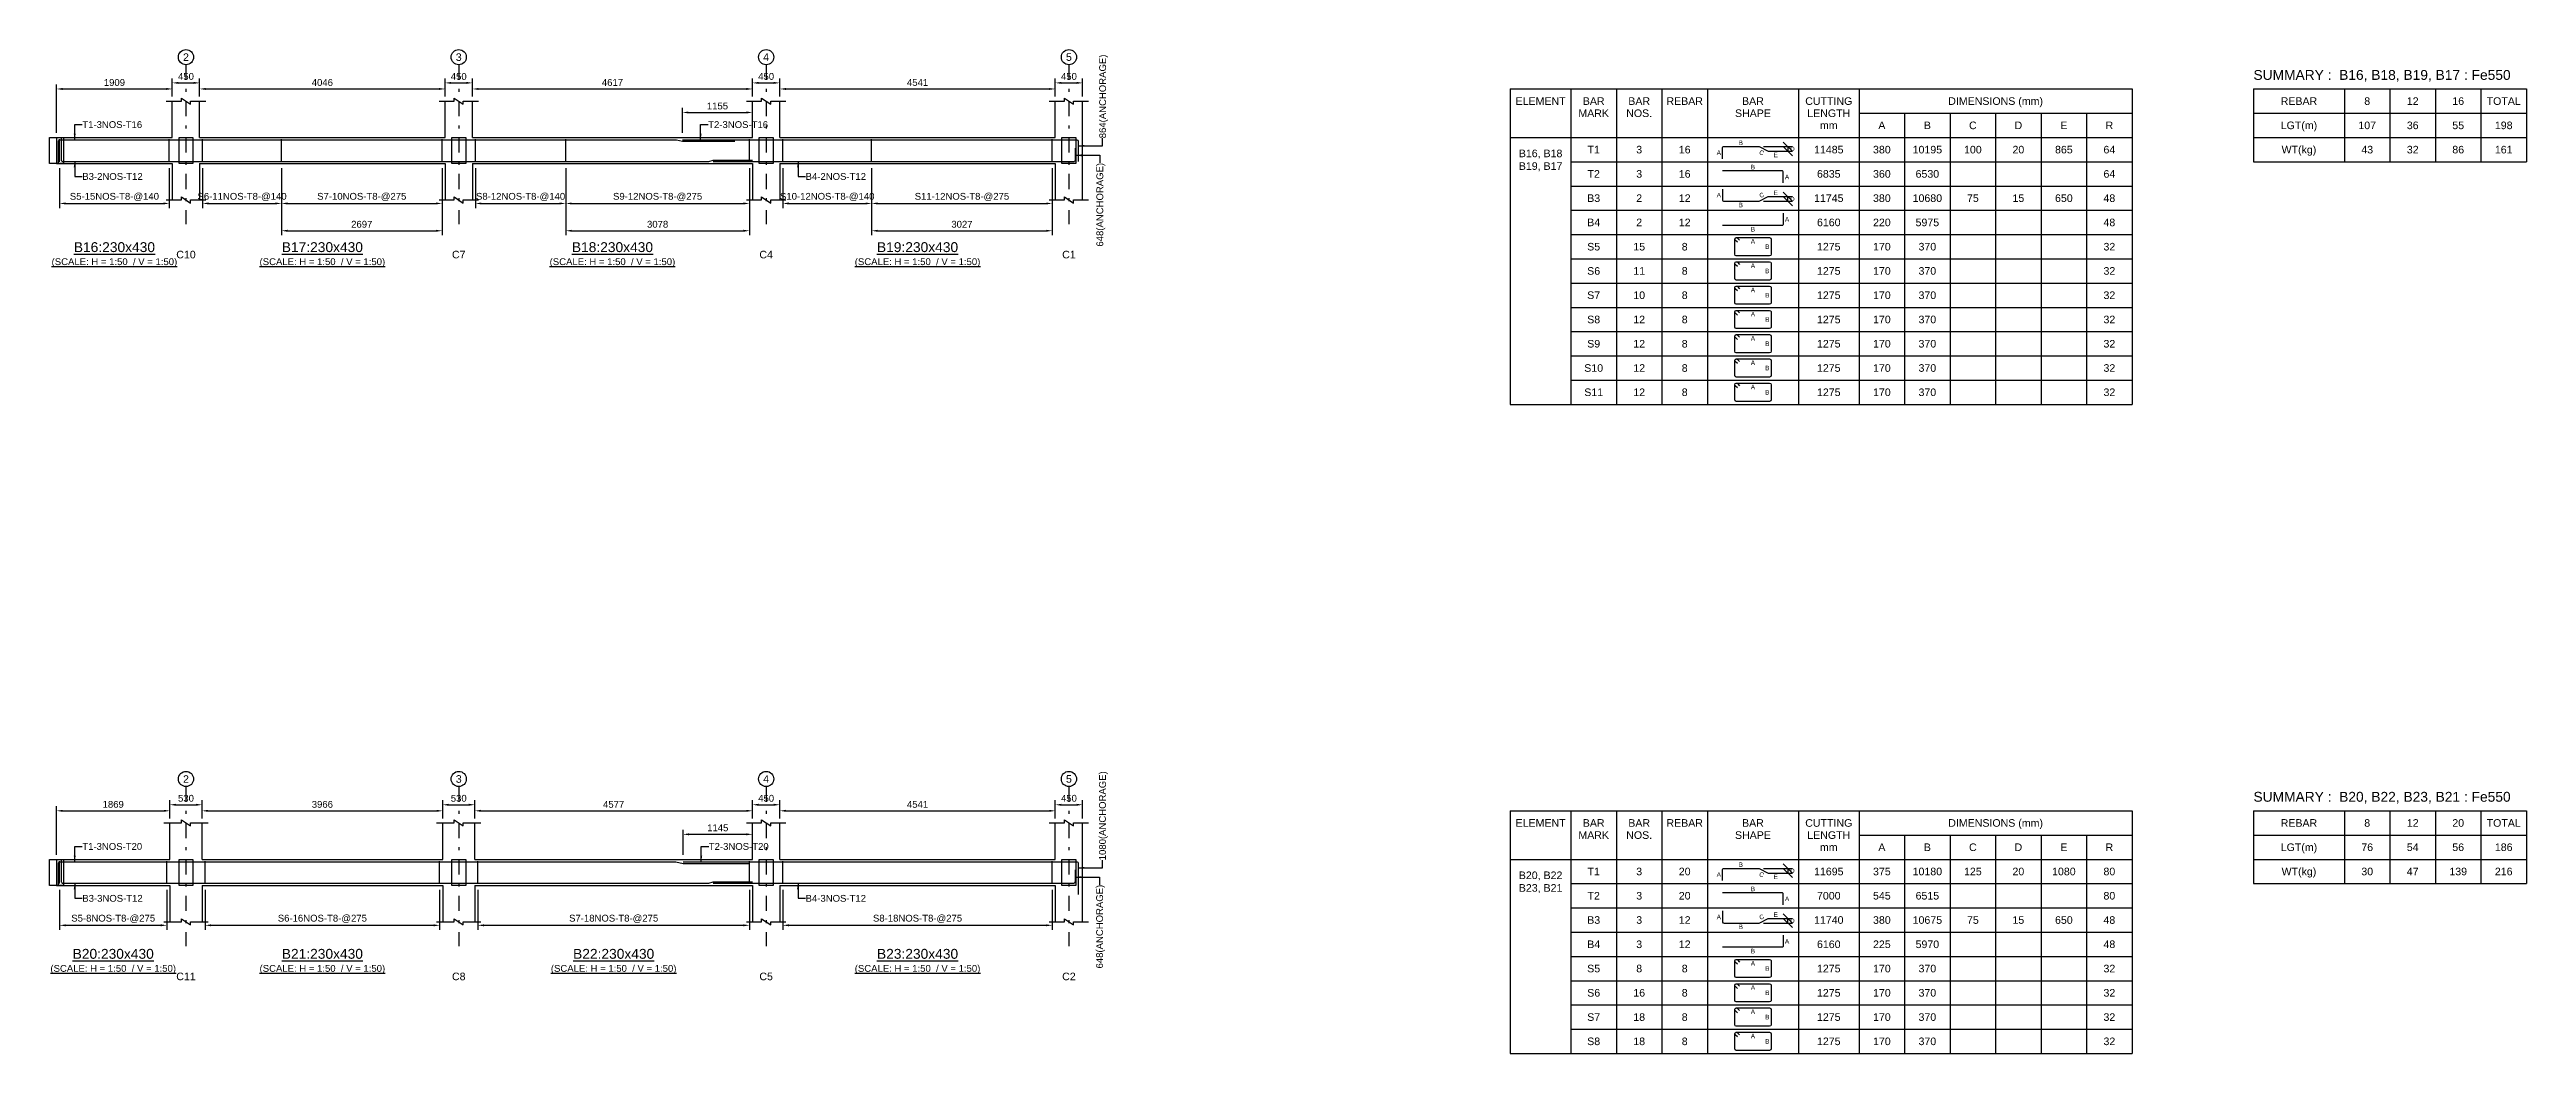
# Model space of a CAD drawing. Header units: inches. Extents: x -828 to 82836, y -182800 to 1700.
# Drawn here: x -230 to 81425, y -131200 to -98100 of the extents above; entities that cross this region are included whole.
import ezdxf
from ezdxf.enums import TextEntityAlignment as Align

# ---------------------------------------------------------------- set-up
doc = ezdxf.new("R2010")
doc.units = ezdxf.units.IN
doc.header["$LTSCALE"] = 1000
doc.header["$MEASUREMENT"] = 0
doc.linetypes.add('SCCenter', pattern=[1.2, 0.5, -0.3, 0.1, -0.3])
doc.linetypes.add('SCHidden', pattern=[0.2, 0.1, -0.1])
for name, color, linetype in [('Concrete Line', 2, 'Continuous'), ('Cut Line', 31, 'Continuous'), ('Dimension', 31, 'Continuous'), ('Grid', 8, 'Continuous'), ('Labels', 4, 'Continuous'), ('Labels_Support', 4, 'Continuous'), ('Link', 225, 'Continuous'), ('Reinforcement', 4, 'Continuous'), ('Schedule Header', 4, 'Continuous'), ('Schedule Line', 60, 'Continuous'), ('Text', 31, 'Continuous')]:
    doc.layers.add(name, color=color, linetype=linetype)
doc.styles.add('SC-SansSerif', font='SansSerif')
doc.styles.get("Standard").update_dxf_attribs({"font": 'txt.shx'})
doc.dimstyles.new('SCBBSDim', dxfattribs={"dimtxt": 225, "dimasz": 0.18, "dimexe": 150, "dimexo": 150, "dimgap": 100, "dimtad": 1, "dimtoh": 1, "dimdec": 0, "dimzin": 0, "dimdsep": 46, "dimtxsty": 'SC-SansSerif', "dimtsz": 150, "dimcen": 0.09, "dimclrd": 8, "dimclre": 8, "dimclrt": 31, "dimadec": 0, "dimazin": 0, "dimtfac": 1, "dimtdec": 0, "dimtix": 1, "dimtofl": 0, "dimtmove": 0, "dimatfit": 3, "dimfxl": 1, "dimtolj": 1, "dimtzin": 0, "dimarcsym": 0})
doc.dimstyles.new('SCBBSDimStyl', dxfattribs={"dimtxt": 225, "dimasz": 200, "dimexe": 150, "dimexo": 150, "dimgap": 100, "dimtad": 1, "dimtoh": 1, "dimdec": 0, "dimzin": 0, "dimdsep": 46, "dimtxsty": 'SC-SansSerif', "dimcen": 0.09, "dimclrd": 8, "dimclre": 8, "dimclrt": 31, "dimadec": 0, "dimazin": 0, "dimtfac": 1, "dimtdec": 0, "dimtix": 1, "dimtofl": 0, "dimtmove": 0, "dimatfit": 3, "dimfxl": 1, "dimtolj": 1, "dimtzin": 0, "dimarcsym": 0})
doc.dimstyles.get("Standard").update_dxf_attribs({"dimtxt": 0.18, "dimasz": 200, "dimexe": 0.18, "dimexo": 0.0625, "dimgap": 0.09, "dimtad": 0, "dimtih": 1, "dimtoh": 1, "dimdec": 4, "dimzin": 0, "dimdsep": 46, "dimtxsty": 'Standard', "dimcen": 0.09, "dimadec": 0, "dimazin": 0, "dimtfac": 1, "dimtdec": 4, "dimtofl": 0, "dimtmove": 0, "dimatfit": 3, "dimfxl": 1, "dimtolj": 1, "dimtzin": 0, "dimarcsym": 0})

msp = doc.modelspace()

# ---------------------------------------------------------------- texts
at = {"layer": 'Dimension', "style": 'SC-SansSerif'}
for s, p in [('B', (55525, -101175)), ('A', (54800, -101500)), ('B', (55925, -101975)), ('E', (56675, -101575)), ('D', (57225, -101375)), ('A', (54800, -102900)), ('E', (56675, -102825)), ('A', (57050, -102300)), ('B', (55525, -103225)), ('A', (57050, -103700)), ('D', (57225, -103025)), ('A', (55925, -104425)), ('B', (55925, -104025)), ('A', (55925, -105225)), ('B', (56400, -104600)), ('B', (56400, -105400)), ('A', (55925, -106025)), ('B', (56400, -106200)), ('A', (55925, -106825)), ('B', (56400, -107000)), ('A', (55925, -107625)), ('B', (56400, -107800)), ('A', (55925, -108425)), ('B', (56400, -108600)), ('A', (55925, -109225)), ('B', (56400, -109400)), ('B', (55525, -124975)), ('A', (54800, -125300)), ('B', (55925, -125775)), ('E', (56675, -125375)), ('D', (57225, -125175)), ('E', (56675, -126625)), ('A', (57050, -126100)), ('A', (54800, -126700)), ('B', (55525, -127025)), ('D', (57225, -126825)), ('A', (55925, -128225)), ('B', (55925, -127825)), ('A', (57050, -127500)), ('A', (55925, -129025)), ('B', (56400, -128400)), ('A', (55925, -129825)), ('B', (56400, -129200)), ('A', (55925, -130625)), ('B', (56400, -130000)), ('B', (56400, -130800))]:
    msp.add_text(s, height=150, dxfattribs=at).set_placement(p, align=Align.MIDDLE_CENTER)
for rotation, p in [(-26.565051, (56212.5, -101500)), (26.565051, (56212.5, -102900)), (-26.565051, (56212.5, -125300)), (26.565051, (56212.5, -126700))]:
    msp.add_text('C', height=150, rotation=rotation, dxfattribs=at).set_placement(p, align=Align.MIDDLE_CENTER)
at = {"layer": 'Grid', "style": 'SC-SansSerif'}
for s, p in [('2', (4268, -98350)), ('3', (13260, -98350)), ('4', (23394, -98350)), ('5', (33376, -98350)), ('2', (4268, -122150)), ('3', (13260, -122150)), ('4', (23394, -122150)), ('5', (33376, -122150))]:
    msp.add_text(s, height=250, dxfattribs=at).set_placement(p, align=Align.MIDDLE)
at = {"layer": 'Labels', "style": 'SC-SansSerif'}
for s, p in [('%%uB16:230x430', (1909, -104875)), ('%%uB17:230x430', (8764, -104875)), ('%%uB18:230x430', (18327, -104875)), ('%%uB19:230x430', (28385, -104875)), ('%%uB20:230x430', (1869, -128175)), ('%%uB21:230x430', (8764, -128175)), ('%%uB22:230x430', (18367, -128175)), ('%%uB23:230x430', (28385, -128175))]:
    msp.add_text(s, height=325, dxfattribs=at).set_placement(p, align=Align.BOTTOM_CENTER)
at = {"layer": 'Labels_Support', "style": 'SC-SansSerif'}
for s, p in [('C10', (4268, -105060)), ('C7', (13260, -105060)), ('C4', (23394, -105060)), ('C1', (33376, -105060)), ('C11', (4268, -128860)), ('C8', (13260, -128860)), ('C5', (23394, -128860)), ('C2', (33376, -128860))]:
    msp.add_text(s, height=250, dxfattribs=at).set_placement(p, align=Align.BOTTOM_CENTER)
at = {"layer": 'Schedule Header', "style": 'SC-SansSerif'}
for s, p in [('SUMMARY :  B16, B18, B19, B17 : Fe550', (72425, -99100)), ('SUMMARY :  B20, B22, B23, B21 : Fe550', (72425, -122900))]:
    msp.add_text(s, height=325, dxfattribs=at).set_placement(p)
for s, p in [('ELEMENT', (48925, -99800)), ('MARK', (50675, -100200)), ('BAR', (50675, -99800)), ('NOS.', (52175, -100200)), ('BAR', (52175, -99800)), ('REBAR', (53675, -99800)), ('SHAPE', (55925, -100200)), ('BAR', (55925, -99800)), ('CUTTING', (58425, -99800)), ('LENGTH', (58425, -100200)), ('DIMENSIONS (mm)', (63925, -99800)), ('REBAR', (73925, -99800)), ('8', (76175, -99800)), ('12', (77675, -99800)), ('16', (79175, -99800)), ('TOTAL', (80675, -99800)), ('mm', (58425, -100600)), ('A', (60175, -100600)), ('B', (61675, -100600)), ('C', (63175, -100600)), ('D', (64675, -100600)), ('E', (66175, -100600)), ('R', (67675, -100600)), ('LGT(m)', (73925, -100600)), ('WT(kg)', (73925, -101400)), ('ELEMENT', (48925, -123600)), ('MARK', (50675, -124000)), ('BAR', (50675, -123600)), ('NOS.', (52175, -124000)), ('BAR', (52175, -123600)), ('REBAR', (53675, -123600)), ('SHAPE', (55925, -124000)), ('BAR', (55925, -123600)), ('CUTTING', (58425, -123600)), ('LENGTH', (58425, -124000)), ('DIMENSIONS (mm)', (63925, -123600)), ('REBAR', (73925, -123600)), ('8', (76175, -123600)), ('12', (77675, -123600)), ('20', (79175, -123600)), ('TOTAL', (80675, -123600)), ('mm', (58425, -124400)), ('A', (60175, -124400)), ('B', (61675, -124400)), ('C', (63175, -124400)), ('D', (64675, -124400)), ('E', (66175, -124400)), ('R', (67675, -124400)), ('LGT(m)', (73925, -124400)), ('WT(kg)', (73925, -125200))]:
    msp.add_text(s, height=250, dxfattribs=at).set_placement(p, align=Align.MIDDLE_CENTER)
at = {"layer": 'Text', "style": 'SC-SansSerif'}
for s, p in [('864(ANCHORAGE)', (34486, -101026)), ('1080(ANCHORAGE)', (34482, -124830))]:
    msp.add_text(s, height=225, rotation=90, dxfattribs=at).set_placement(p, align=Align.MIDDLE_LEFT)
for s, p in [('T1-3NOS-T16', (850, -100575)), ('T2-3NOS-T16', (21483.5, -100575)), ('B3-2NOS-T12', (850, -102285)), ('B4-2NOS-T12', (24694.5, -102285)), ('T1-3NOS-T20', (850, -124375)), ('T2-3NOS-T20', (21503.5, -124375)), ('B3-3NOS-T12', (850, -126085)), ('B4-3NOS-T12', (24694.5, -126085))]:
    msp.add_text(s, height=225, dxfattribs=at).set_placement(p, align=Align.MIDDLE_LEFT)
for s, p in [('107', (76175, -100600)), ('36', (77675, -100600)), ('55', (79175, -100600)), ('198', (80675, -100600)), ('T1', (50675, -101400)), ('3', (52175, -101400)), ('16', (53675, -101400)), ('11485', (58425, -101400)), ('380', (60175, -101400)), ('10195', (61675, -101400)), ('100', (63175, -101400)), ('20', (64675, -101400)), ('865', (66175, -101400)), ('64', (67675, -101400)), ('43', (76175, -101400)), ('32', (77675, -101400)), ('86', (79175, -101400)), ('161', (80675, -101400)), ('T2', (50675, -102200)), ('B3', (50675, -103000)), ('3', (52175, -102200)), ('2', (52175, -103000)), ('16', (53675, -102200)), ('12', (53675, -103000)), ('11745', (58425, -103000)), ('6835', (58425, -102200)), ('360', (60175, -102200)), ('380', (60175, -103000)), ('10680', (61675, -103000)), ('6530', (61675, -102200)), ('75', (63175, -103000)), ('15', (64675, -103000)), ('650', (66175, -103000)), ('48', (67675, -103000)), ('64', (67675, -102200)), ('B4', (50675, -103800)), ('2', (52175, -103800)), ('12', (53675, -103800)), ('6160', (58425, -103800)), ('220', (60175, -103800)), ('5975', (61675, -103800)), ('48', (67675, -103800)), ('S5', (50675, -104600)), ('15', (52175, -104600)), ('8', (53675, -104600)), ('1275', (58425, -104600)), ('170', (60175, -104600)), ('370', (61675, -104600)), ('32', (67675, -104600)), ('S6', (50675, -105400)), ('11', (52175, -105400)), ('8', (53675, -105400)), ('1275', (58425, -105400)), ('170', (60175, -105400)), ('370', (61675, -105400)), ('32', (67675, -105400)), ('S7', (50675, -106200)), ('10', (52175, -106200)), ('8', (53675, -106200)), ('1275', (58425, -106200)), ('170', (60175, -106200)), ('370', (61675, -106200)), ('32', (67675, -106200)), ('S8', (50675, -107000)), ('12', (52175, -107000)), ('8', (53675, -107000)), ('1275', (58425, -107000)), ('170', (60175, -107000)), ('370', (61675, -107000)), ('32', (67675, -107000)), ('S9', (50675, -107800)), ('12', (52175, -107800)), ('8', (53675, -107800)), ('1275', (58425, -107800)), ('170', (60175, -107800)), ('370', (61675, -107800)), ('32', (67675, -107800)), ('S10', (50675, -108600)), ('12', (52175, -108600)), ('8', (53675, -108600)), ('1275', (58425, -108600)), ('170', (60175, -108600)), ('370', (61675, -108600)), ('32', (67675, -108600)), ('S11', (50675, -109400)), ('12', (52175, -109400)), ('8', (53675, -109400)), ('1275', (58425, -109400)), ('170', (60175, -109400)), ('370', (61675, -109400)), ('32', (67675, -109400)), ('76', (76175, -124400)), ('54', (77675, -124400)), ('56', (79175, -124400)), ('186', (80675, -124400)), ('T1', (50675, -125200)), ('3', (52175, -125200)), ('20', (53675, -125200)), ('11695', (58425, -125200)), ('375', (60175, -125200)), ('10180', (61675, -125200)), ('125', (63175, -125200)), ('20', (64675, -125200)), ('1080', (66175, -125200)), ('80', (67675, -125200)), ('30', (76175, -125200)), ('47', (77675, -125200)), ('139', (79175, -125200)), ('216', (80675, -125200)), ('T2', (50675, -126000)), ('3', (52175, -126000)), ('20', (53675, -126000)), ('7000', (58425, -126000)), ('545', (60175, -126000)), ('6515', (61675, -126000)), ('80', (67675, -126000)), ('B3', (50675, -126800)), ('3', (52175, -126800)), ('12', (53675, -126800)), ('11740', (58425, -126800)), ('380', (60175, -126800)), ('10675', (61675, -126800)), ('75', (63175, -126800)), ('15', (64675, -126800)), ('650', (66175, -126800)), ('48', (67675, -126800)), ('B4', (50675, -127600)), ('3', (52175, -127600)), ('12', (53675, -127600)), ('6160', (58425, -127600)), ('225', (60175, -127600)), ('5970', (61675, -127600)), ('48', (67675, -127600)), ('S5', (50675, -128400)), ('8', (52175, -128400)), ('8', (53675, -128400)), ('1275', (58425, -128400)), ('170', (60175, -128400)), ('370', (61675, -128400)), ('32', (67675, -128400)), ('S6', (50675, -129200)), ('16', (52175, -129200)), ('8', (53675, -129200)), ('1275', (58425, -129200)), ('170', (60175, -129200)), ('370', (61675, -129200)), ('32', (67675, -129200)), ('S7', (50675, -130000)), ('18', (52175, -130000)), ('8', (53675, -130000)), ('1275', (58425, -130000)), ('170', (60175, -130000)), ('370', (61675, -130000)), ('32', (67675, -130000)), ('S8', (50675, -130800)), ('18', (52175, -130800)), ('8', (53675, -130800)), ('1275', (58425, -130800)), ('170', (60175, -130800)), ('370', (61675, -130800)), ('32', (67675, -130800))]:
    msp.add_text(s, height=250, dxfattribs=at).set_placement(p, align=Align.MIDDLE_CENTER)
for p in [(34394, -101838), (34386, -125638)]:
    msp.add_text('648(ANCHORAGE)', height=225, rotation=90, dxfattribs=at).set_placement(p, align=Align.MIDDLE_RIGHT)
for p in [(1909, -105275), (8764, -105275), (18327, -105275), (28385, -105275), (1869, -128575), (8764, -128575), (18367, -128575), (28385, -128575)]:
    msp.add_text('%%u(SCALE: H = 1:50  / V = 1:50)', height=225, dxfattribs=at).set_placement(p, align=Align.BOTTOM_CENTER)
at = {"layer": 'Text', "char_height": 250, "attachment_point": 2, "style": 'SC-SansSerif'}
for s, insert in [('B16, B18\\PB19, B17\\P', (48925, -101400)), ('B20, B22\\PB23, B21\\P', (48925, -125200))]:
    msp.add_mtext(s, dxfattribs=dict(at, insert=insert))

# ---------------------------------------------------------------- blocks, each defined once
blk = doc.blocks.new('*D78')
at = {"color": 8, "linetype": 'ByBlock', "lineweight": -2}
for p, q in [((100, -125810), (100, -127125)), ((3638, -125810), (3638, -127125)), ((300, -126975), (3438, -126975))]:
    blk.add_line(p, q, dxfattribs=at)
at = {"color": 8}
for points in [[(100, -126975), (300, -126942), (300, -127008)], [(3638, -126975), (3438, -127008), (3438, -126942)]]:
    blk.add_solid(points, dxfattribs=at)
at = {"layer": 'DEFPOINTS', "color": 31}
for p in [(100, -125660), (3638, -125660), (100, -126975)]:
    blk.add_point(p, dxfattribs=at)
at = {"color": 31, "insert": (1869, -126762), "char_height": 225, "attachment_point": 5, "style": 'SC-SansSerif'}
blk.add_mtext('\\A1;S5-8NOS-T8-@275', dxfattribs=at)
blk = doc.blocks.new('*D79')
at = {"color": 8, "linetype": 'ByBlock', "lineweight": -2}
for p, q in [((4898, -125810), (4898, -127125)), ((12630, -125810), (12630, -127125)), ((5098, -126975), (12430, -126975))]:
    blk.add_line(p, q, dxfattribs=at)
at = {"color": 8}
for points in [[(4898, -126975), (5098, -126942), (5098, -127008)], [(12630, -126975), (12430, -127008), (12430, -126942)]]:
    blk.add_solid(points, dxfattribs=at)
at = {"layer": 'DEFPOINTS', "color": 31}
for p in [(4898, -125660), (12630, -125660), (4898, -126975)]:
    blk.add_point(p, dxfattribs=at)
at = {"color": 31, "insert": (8764, -126762), "char_height": 225, "attachment_point": 5, "style": 'SC-SansSerif'}
blk.add_mtext('\\A1;S6-16NOS-T8-@275', dxfattribs=at)
blk = doc.blocks.new('*D80')
at = {"color": 8, "linetype": 'ByBlock', "lineweight": -2}
for p, q in [((13890, -125810), (13890, -127125)), ((22844, -125810), (22844, -127125)), ((14090, -126975), (22644, -126975))]:
    blk.add_line(p, q, dxfattribs=at)
at = {"color": 8}
for points in [[(13890, -126975), (14090, -126942), (14090, -127008)], [(22844, -126975), (22644, -127008), (22644, -126942)]]:
    blk.add_solid(points, dxfattribs=at)
at = {"layer": 'DEFPOINTS', "color": 31}
for p in [(13890, -125660), (22844, -125660), (13890, -126975)]:
    blk.add_point(p, dxfattribs=at)
at = {"color": 31, "insert": (18367, -126762), "char_height": 225, "attachment_point": 5, "style": 'SC-SansSerif'}
blk.add_mtext('\\A1;S7-18NOS-T8-@275', dxfattribs=at)
blk = doc.blocks.new('*D81')
at = {"color": 8, "linetype": 'ByBlock', "lineweight": -2}
for p, q in [((23944, -125810), (23944, -127125)), ((32826, -125810), (32826, -127125)), ((24144, -126975), (32626, -126975))]:
    blk.add_line(p, q, dxfattribs=at)
at = {"color": 8}
for points in [[(23944, -126975), (24144, -126942), (24144, -127008)], [(32826, -126975), (32626, -127008), (32626, -126942)]]:
    blk.add_solid(points, dxfattribs=at)
at = {"layer": 'DEFPOINTS', "color": 31}
for p in [(23944, -125660), (32826, -125660), (23944, -126975)]:
    blk.add_point(p, dxfattribs=at)
at = {"color": 31, "insert": (28385, -126762), "char_height": 225, "attachment_point": 5, "style": 'SC-SansSerif'}
blk.add_mtext('\\A1;S8-18NOS-T8-@275', dxfattribs=at)
blk = doc.blocks.new('*D82')
at = {"color": 8, "linetype": 'ByBlock', "lineweight": -2}
for p, q in [((20654, -124650), (20654, -123825)), ((20854, -123975), (22744, -123975)), ((22944, -124650), (22944, -123825))]:
    blk.add_line(p, q, dxfattribs=at)
at = {"color": 8}
for points in [[(20654, -123975), (20854, -123942), (20854, -124008)], [(22944, -123975), (22744, -124008), (22744, -123942)]]:
    blk.add_solid(points, dxfattribs=at)
at = {"layer": 'DEFPOINTS', "color": 31}
for p in [(20654, -123975), (20654, -124800), (22944, -124800)]:
    blk.add_point(p, dxfattribs=at)
at = {"color": 31, "insert": (21799, -123762), "char_height": 225, "attachment_point": 5, "style": 'SC-SansSerif'}
blk.add_mtext('\\A1;1145', dxfattribs=at)
blk = doc.blocks.new('*D83')
at = {"color": 8, "linetype": 'ByBlock', "lineweight": -2}
for p, q in [((56275, -125100), (57225, -125100)), ((56575, -125250), (57225, -125250)), ((57225, -125250), (56925, -124950)), ((56925, -125100), (57225, -125400)), ((57075, -125100), (57075, -125250))]:
    blk.add_line(p, q, dxfattribs=at)
at = {"layer": 'DEFPOINTS', "color": 31}
for p in [(56125, -125100), (56425, -125250), (57075, -125100)]:
    blk.add_point(p, dxfattribs=at)
blk = doc.blocks.new('*D84')
at = {"color": 8, "linetype": 'ByBlock', "lineweight": -2}
for p, q in [((56275, -126900), (57225, -126900)), ((56575, -126750), (57225, -126750)), ((57225, -126900), (56925, -126600)), ((56925, -126750), (57225, -127050)), ((57075, -126900), (57075, -126750))]:
    blk.add_line(p, q, dxfattribs=at)
at = {"layer": 'DEFPOINTS', "color": 31}
for p in [(56125, -126900), (56425, -126750), (57075, -126900)]:
    blk.add_point(p, dxfattribs=at)
blk = doc.blocks.new('*D85')
at = {"color": 8, "linetype": 'ByBlock', "lineweight": -2}
for p, q in [((0, -124650), (0, -123050)), ((200, -123200), (3538, -123200)), ((3738, -123450), (3738, -123050))]:
    blk.add_line(p, q, dxfattribs=at)
at = {"color": 8}
for points in [[(0, -123200), (200, -123167), (200, -123233)], [(3738, -123200), (3538, -123233), (3538, -123167)]]:
    blk.add_solid(points, dxfattribs=at)
at = {"layer": 'DEFPOINTS', "color": 31}
for p in [(0, -123200), (3738, -123600), (0, -124800)]:
    blk.add_point(p, dxfattribs=at)
at = {"color": 31, "insert": (1869, -122988), "char_height": 225, "attachment_point": 5, "style": 'SC-SansSerif'}
blk.add_mtext('\\A1;1869', dxfattribs=at)
blk = doc.blocks.new('*D86')
at = {"color": 8, "linetype": 'ByBlock', "lineweight": -2}
for p, q in [((4798, -123450), (4798, -123050)), ((4998, -123200), (12530, -123200)), ((12730, -123450), (12730, -123050))]:
    blk.add_line(p, q, dxfattribs=at)
at = {"color": 8}
for points in [[(4798, -123200), (4998, -123167), (4998, -123233)], [(12730, -123200), (12530, -123233), (12530, -123167)]]:
    blk.add_solid(points, dxfattribs=at)
at = {"layer": 'DEFPOINTS', "color": 31}
for p in [(4798, -123200), (4798, -123600), (12730, -123600)]:
    blk.add_point(p, dxfattribs=at)
at = {"color": 31, "insert": (8764, -122988), "char_height": 225, "attachment_point": 5, "style": 'SC-SansSerif'}
blk.add_mtext('\\A1;3966', dxfattribs=at)
blk = doc.blocks.new('*D87')
at = {"color": 8, "linetype": 'ByBlock', "lineweight": -2}
for p, q in [((13790, -123450), (13790, -123050)), ((13990, -123200), (22744, -123200)), ((22944, -123450), (22944, -123050))]:
    blk.add_line(p, q, dxfattribs=at)
at = {"color": 8}
for points in [[(13790, -123200), (13990, -123167), (13990, -123233)], [(22944, -123200), (22744, -123233), (22744, -123167)]]:
    blk.add_solid(points, dxfattribs=at)
at = {"layer": 'DEFPOINTS', "color": 31}
for p in [(13790, -123200), (13790, -123600), (22944, -123600)]:
    blk.add_point(p, dxfattribs=at)
at = {"color": 31, "insert": (18367, -122988), "char_height": 225, "attachment_point": 5, "style": 'SC-SansSerif'}
blk.add_mtext('\\A1;4577', dxfattribs=at)
blk = doc.blocks.new('*D88')
at = {"color": 8, "linetype": 'ByBlock', "lineweight": -2}
for p, q in [((23844, -123450), (23844, -123050)), ((24044, -123200), (32726, -123200)), ((32926, -123450), (32926, -123050))]:
    blk.add_line(p, q, dxfattribs=at)
at = {"color": 8}
for points in [[(23844, -123200), (24044, -123167), (24044, -123233)], [(32926, -123200), (32726, -123233), (32726, -123167)]]:
    blk.add_solid(points, dxfattribs=at)
at = {"layer": 'DEFPOINTS', "color": 31}
for p in [(23844, -123200), (23844, -123600), (32926, -123600)]:
    blk.add_point(p, dxfattribs=at)
at = {"color": 31, "insert": (28385, -122988), "char_height": 225, "attachment_point": 5, "style": 'SC-SansSerif'}
blk.add_mtext('\\A1;4541', dxfattribs=at)
blk = doc.blocks.new('*D89')
at = {"color": 8, "linetype": 'ByBlock', "lineweight": -2}
for p, q in [((3738, -123450), (3738, -122850)), ((3938, -123000), (4598, -123000)), ((4798, -123450), (4798, -122850))]:
    blk.add_line(p, q, dxfattribs=at)
at = {"color": 8}
for points in [[(3738, -123000), (3938, -122967), (3938, -123033)], [(4798, -123000), (4598, -123033), (4598, -122967)]]:
    blk.add_solid(points, dxfattribs=at)
at = {"layer": 'DEFPOINTS', "color": 31}
for p in [(3738, -123000), (3738, -123600), (4798, -123600)]:
    blk.add_point(p, dxfattribs=at)
at = {"color": 31, "insert": (4268, -122788), "char_height": 225, "attachment_point": 5, "style": 'SC-SansSerif'}
blk.add_mtext('\\A1;530', dxfattribs=at)
blk = doc.blocks.new('*D90')
at = {"color": 8, "linetype": 'ByBlock', "lineweight": -2}
for p, q in [((12730, -123450), (12730, -122850)), ((12930, -123000), (13590, -123000)), ((13790, -123450), (13790, -122850))]:
    blk.add_line(p, q, dxfattribs=at)
at = {"color": 8}
for points in [[(12730, -123000), (12930, -122967), (12930, -123033)], [(13790, -123000), (13590, -123033), (13590, -122967)]]:
    blk.add_solid(points, dxfattribs=at)
at = {"layer": 'DEFPOINTS', "color": 31}
for p in [(12730, -123000), (12730, -123600), (13790, -123600)]:
    blk.add_point(p, dxfattribs=at)
at = {"color": 31, "insert": (13260, -122788), "char_height": 225, "attachment_point": 5, "style": 'SC-SansSerif'}
blk.add_mtext('\\A1;530', dxfattribs=at)
blk = doc.blocks.new('*D91')
at = {"color": 8, "linetype": 'ByBlock', "lineweight": -2}
for p, q in [((22944, -123450), (22944, -122850)), ((23144, -123000), (23644, -123000)), ((23844, -123450), (23844, -122850))]:
    blk.add_line(p, q, dxfattribs=at)
at = {"color": 8}
for points in [[(22944, -123000), (23144, -122967), (23144, -123033)], [(23844, -123000), (23644, -123033), (23644, -122967)]]:
    blk.add_solid(points, dxfattribs=at)
at = {"layer": 'DEFPOINTS', "color": 31}
for p in [(22944, -123000), (22944, -123600), (23844, -123600)]:
    blk.add_point(p, dxfattribs=at)
at = {"color": 31, "insert": (23394, -122788), "char_height": 225, "attachment_point": 5, "style": 'SC-SansSerif'}
blk.add_mtext('\\A1;450', dxfattribs=at)
blk = doc.blocks.new('*D92')
at = {"color": 8, "linetype": 'ByBlock', "lineweight": -2}
for p, q in [((32926, -123450), (32926, -122850)), ((33126, -123000), (33626, -123000)), ((33826, -123450), (33826, -122850))]:
    blk.add_line(p, q, dxfattribs=at)
at = {"color": 8}
for points in [[(32926, -123000), (33126, -122967), (33126, -123033)], [(33826, -123000), (33626, -123033), (33626, -122967)]]:
    blk.add_solid(points, dxfattribs=at)
at = {"layer": 'DEFPOINTS', "color": 31}
for p in [(32926, -123000), (32926, -123600), (33826, -123600)]:
    blk.add_point(p, dxfattribs=at)
at = {"color": 31, "insert": (33376, -122788), "char_height": 225, "attachment_point": 5, "style": 'SC-SansSerif'}
blk.add_mtext('\\A1;450', dxfattribs=at)
blk = doc.blocks.new('*D57')
at = {"color": 8, "linetype": 'ByBlock', "lineweight": -2}
for p, q in [((100, -102010), (100, -103325)), ((3718, -102010), (3718, -103325)), ((300, -103175), (3518, -103175))]:
    blk.add_line(p, q, dxfattribs=at)
at = {"color": 8}
for points in [[(100, -103175), (300, -103142), (300, -103208)], [(3718, -103175), (3518, -103208), (3518, -103142)]]:
    blk.add_solid(points, dxfattribs=at)
at = {"layer": 'DEFPOINTS', "color": 31}
for p in [(100, -101860), (3718, -101860), (100, -103175)]:
    blk.add_point(p, dxfattribs=at)
at = {"color": 31, "insert": (1909, -102962), "char_height": 225, "attachment_point": 5, "style": 'SC-SansSerif'}
blk.add_mtext('\\A1;S5-15NOS-T8-@140', dxfattribs=at)
blk = doc.blocks.new('*D58')
at = {"color": 8, "linetype": 'ByBlock', "lineweight": -2}
for p, q in [((4818, -102010), (4818, -103325)), ((7415, -102010), (7415, -103325)), ((5018, -103175), (7215, -103175))]:
    blk.add_line(p, q, dxfattribs=at)
at = {"color": 8}
for points in [[(4818, -103175), (5018, -103142), (5018, -103208)], [(7415, -103175), (7215, -103208), (7215, -103142)]]:
    blk.add_solid(points, dxfattribs=at)
at = {"layer": 'DEFPOINTS', "color": 31}
for p in [(4818, -101860), (7415, -101860), (4818, -103175)]:
    blk.add_point(p, dxfattribs=at)
at = {"color": 31, "insert": (6117, -102962), "char_height": 225, "attachment_point": 5, "style": 'SC-SansSerif'}
blk.add_mtext('\\A1;S6-11NOS-T8-@140', dxfattribs=at)
blk = doc.blocks.new('*D59')
at = {"color": 8, "linetype": 'ByBlock', "lineweight": -2}
for p, q in [((7415, -102010), (7415, -103325)), ((12710, -102010), (12710, -103325)), ((7615, -103175), (12510, -103175))]:
    blk.add_line(p, q, dxfattribs=at)
at = {"color": 8}
for points in [[(7415, -103175), (7615, -103142), (7615, -103208)], [(12710, -103175), (12510, -103208), (12510, -103142)]]:
    blk.add_solid(points, dxfattribs=at)
at = {"layer": 'DEFPOINTS', "color": 31}
for p in [(7415, -101860), (12710, -101860), (7415, -103175)]:
    blk.add_point(p, dxfattribs=at)
at = {"color": 31, "insert": (10063, -102962), "char_height": 225, "attachment_point": 5, "style": 'SC-SansSerif'}
blk.add_mtext('\\A1;S7-10NOS-T8-@275', dxfattribs=at)
blk = doc.blocks.new('*D60')
at = {"color": 8, "linetype": 'ByBlock', "lineweight": -2}
for p, q in [((7415, -102010), (7415, -104225)), ((12710, -102010), (12710, -104225)), ((7615, -104075), (12510, -104075))]:
    blk.add_line(p, q, dxfattribs=at)
at = {"color": 8}
for points in [[(7415, -104075), (7615, -104042), (7615, -104108)], [(12710, -104075), (12510, -104108), (12510, -104042)]]:
    blk.add_solid(points, dxfattribs=at)
at = {"layer": 'DEFPOINTS', "color": 31}
for p in [(7415, -101860), (12710, -101860), (7415, -104075)]:
    blk.add_point(p, dxfattribs=at)
at = {"color": 31, "insert": (10063, -103862), "char_height": 225, "attachment_point": 5, "style": 'SC-SansSerif'}
blk.add_mtext('\\A1;2697', dxfattribs=at)
blk = doc.blocks.new('*D61')
at = {"color": 8, "linetype": 'ByBlock', "lineweight": -2}
for p, q in [((13810, -102010), (13810, -103325)), ((16788, -102010), (16788, -103325)), ((14010, -103175), (16588, -103175))]:
    blk.add_line(p, q, dxfattribs=at)
at = {"color": 8}
for points in [[(13810, -103175), (14010, -103142), (14010, -103208)], [(16788, -103175), (16588, -103208), (16588, -103142)]]:
    blk.add_solid(points, dxfattribs=at)
at = {"layer": 'DEFPOINTS', "color": 31}
for p in [(13810, -101860), (16788, -101860), (13810, -103175)]:
    blk.add_point(p, dxfattribs=at)
at = {"color": 31, "insert": (15299, -102962), "char_height": 225, "attachment_point": 5, "style": 'SC-SansSerif'}
blk.add_mtext('\\A1;S8-12NOS-T8-@140', dxfattribs=at)
blk = doc.blocks.new('*D62')
at = {"color": 8, "linetype": 'ByBlock', "lineweight": -2}
for p, q in [((16788, -102010), (16788, -103325)), ((22844, -102010), (22844, -103325)), ((16988, -103175), (22644, -103175))]:
    blk.add_line(p, q, dxfattribs=at)
at = {"color": 8}
for points in [[(16788, -103175), (16988, -103142), (16988, -103208)], [(22844, -103175), (22644, -103208), (22644, -103142)]]:
    blk.add_solid(points, dxfattribs=at)
at = {"layer": 'DEFPOINTS', "color": 31}
for p in [(16788, -101860), (22844, -101860), (16788, -103175)]:
    blk.add_point(p, dxfattribs=at)
at = {"color": 31, "insert": (19816, -102962), "char_height": 225, "attachment_point": 5, "style": 'SC-SansSerif'}
blk.add_mtext('\\A1;S9-12NOS-T8-@275', dxfattribs=at)
blk = doc.blocks.new('*D63')
at = {"color": 8, "linetype": 'ByBlock', "lineweight": -2}
for p, q in [((16788, -102010), (16788, -104225)), ((22844, -102010), (22844, -104225)), ((16988, -104075), (22644, -104075))]:
    blk.add_line(p, q, dxfattribs=at)
at = {"color": 8}
for points in [[(16788, -104075), (16988, -104042), (16988, -104108)], [(22844, -104075), (22644, -104108), (22644, -104042)]]:
    blk.add_solid(points, dxfattribs=at)
at = {"layer": 'DEFPOINTS', "color": 31}
for p in [(16788, -101860), (22844, -101860), (16788, -104075)]:
    blk.add_point(p, dxfattribs=at)
at = {"color": 31, "insert": (19816, -103862), "char_height": 225, "attachment_point": 5, "style": 'SC-SansSerif'}
blk.add_mtext('\\A1;3078', dxfattribs=at)
blk = doc.blocks.new('*D64')
at = {"color": 8, "linetype": 'ByBlock', "lineweight": -2}
for p, q in [((23944, -102010), (23944, -103325)), ((26871, -102010), (26871, -103325)), ((24144, -103175), (26671, -103175))]:
    blk.add_line(p, q, dxfattribs=at)
at = {"color": 8}
for points in [[(23944, -103175), (24144, -103142), (24144, -103208)], [(26871, -103175), (26671, -103208), (26671, -103142)]]:
    blk.add_solid(points, dxfattribs=at)
at = {"layer": 'DEFPOINTS', "color": 31}
for p in [(23944, -101860), (26871, -101860), (23944, -103175)]:
    blk.add_point(p, dxfattribs=at)
at = {"color": 31, "insert": (25408, -102962), "char_height": 225, "attachment_point": 5, "style": 'SC-SansSerif'}
blk.add_mtext('\\A1;S10-12NOS-T8-@140', dxfattribs=at)
blk = doc.blocks.new('*D65')
at = {"color": 8, "linetype": 'ByBlock', "lineweight": -2}
for p, q in [((26871, -102010), (26871, -103325)), ((32826, -102010), (32826, -103325)), ((27071, -103175), (32626, -103175))]:
    blk.add_line(p, q, dxfattribs=at)
at = {"color": 8}
for points in [[(26871, -103175), (27071, -103142), (27071, -103208)], [(32826, -103175), (32626, -103208), (32626, -103142)]]:
    blk.add_solid(points, dxfattribs=at)
at = {"layer": 'DEFPOINTS', "color": 31}
for p in [(26871, -101860), (32826, -101860), (26871, -103175)]:
    blk.add_point(p, dxfattribs=at)
at = {"color": 31, "insert": (29849, -102962), "char_height": 225, "attachment_point": 5, "style": 'SC-SansSerif'}
blk.add_mtext('\\A1;S11-12NOS-T8-@275', dxfattribs=at)
blk = doc.blocks.new('*D66')
at = {"color": 8, "linetype": 'ByBlock', "lineweight": -2}
for p, q in [((26871, -102010), (26871, -104225)), ((32826, -102010), (32826, -104225)), ((27071, -104075), (32626, -104075))]:
    blk.add_line(p, q, dxfattribs=at)
at = {"color": 8}
for points in [[(26871, -104075), (27071, -104042), (27071, -104108)], [(32826, -104075), (32626, -104108), (32626, -104042)]]:
    blk.add_solid(points, dxfattribs=at)
at = {"layer": 'DEFPOINTS', "color": 31}
for p in [(26871, -101860), (32826, -101860), (26871, -104075)]:
    blk.add_point(p, dxfattribs=at)
at = {"color": 31, "insert": (29849, -103862), "char_height": 225, "attachment_point": 5, "style": 'SC-SansSerif'}
blk.add_mtext('\\A1;3027', dxfattribs=at)
blk = doc.blocks.new('*D67')
at = {"color": 8, "linetype": 'ByBlock', "lineweight": -2}
for p, q in [((20634, -100850), (20634, -100025)), ((20834, -100175), (22744, -100175)), ((22944, -100850), (22944, -100025))]:
    blk.add_line(p, q, dxfattribs=at)
at = {"color": 8}
for points in [[(20634, -100175), (20834, -100142), (20834, -100208)], [(22944, -100175), (22744, -100208), (22744, -100142)]]:
    blk.add_solid(points, dxfattribs=at)
at = {"layer": 'DEFPOINTS', "color": 31}
for p in [(20634, -100175), (20634, -101000), (22944, -101000)]:
    blk.add_point(p, dxfattribs=at)
at = {"color": 31, "insert": (21789, -99962), "char_height": 225, "attachment_point": 5, "style": 'SC-SansSerif'}
blk.add_mtext('\\A1;1155', dxfattribs=at)
blk = doc.blocks.new('*D68')
at = {"color": 8, "linetype": 'ByBlock', "lineweight": -2}
for p, q in [((57225, -101450), (56925, -101150)), ((56275, -101300), (57225, -101300)), ((56575, -101450), (57225, -101450)), ((56925, -101300), (57225, -101600)), ((57075, -101300), (57075, -101450))]:
    blk.add_line(p, q, dxfattribs=at)
at = {"layer": 'DEFPOINTS', "color": 31}
for p in [(56125, -101300), (56425, -101450), (57075, -101300)]:
    blk.add_point(p, dxfattribs=at)
blk = doc.blocks.new('*D69')
at = {"color": 8, "linetype": 'ByBlock', "lineweight": -2}
for p, q in [((57225, -103100), (56925, -102800)), ((56275, -103100), (57225, -103100)), ((56575, -102950), (57225, -102950)), ((56925, -102950), (57225, -103250)), ((57075, -103100), (57075, -102950))]:
    blk.add_line(p, q, dxfattribs=at)
at = {"layer": 'DEFPOINTS', "color": 31}
for p in [(56125, -103100), (56425, -102950), (57075, -103100)]:
    blk.add_point(p, dxfattribs=at)
blk = doc.blocks.new('*D70')
at = {"color": 8, "linetype": 'ByBlock', "lineweight": -2}
for p, q in [((0, -100850), (0, -99250)), ((200, -99400), (3618, -99400)), ((3818, -99650), (3818, -99250))]:
    blk.add_line(p, q, dxfattribs=at)
at = {"color": 8}
for points in [[(0, -99400), (200, -99367), (200, -99433)], [(3818, -99400), (3618, -99433), (3618, -99367)]]:
    blk.add_solid(points, dxfattribs=at)
at = {"layer": 'DEFPOINTS', "color": 31}
for p in [(0, -99400), (3818, -99800), (0, -101000)]:
    blk.add_point(p, dxfattribs=at)
at = {"color": 31, "insert": (1909, -99188), "char_height": 225, "attachment_point": 5, "style": 'SC-SansSerif'}
blk.add_mtext('\\A1;1909', dxfattribs=at)
blk = doc.blocks.new('*D71')
at = {"color": 8, "linetype": 'ByBlock', "lineweight": -2}
for p, q in [((4718, -99650), (4718, -99250)), ((4918, -99400), (12610, -99400)), ((12810, -99650), (12810, -99250))]:
    blk.add_line(p, q, dxfattribs=at)
at = {"color": 8}
for points in [[(4718, -99400), (4918, -99367), (4918, -99433)], [(12810, -99400), (12610, -99433), (12610, -99367)]]:
    blk.add_solid(points, dxfattribs=at)
at = {"layer": 'DEFPOINTS', "color": 31}
for p in [(4718, -99400), (4718, -99800), (12810, -99800)]:
    blk.add_point(p, dxfattribs=at)
at = {"color": 31, "insert": (8764, -99188), "char_height": 225, "attachment_point": 5, "style": 'SC-SansSerif'}
blk.add_mtext('\\A1;4046', dxfattribs=at)
blk = doc.blocks.new('*D72')
at = {"color": 8, "linetype": 'ByBlock', "lineweight": -2}
for p, q in [((13710, -99650), (13710, -99250)), ((13910, -99400), (22744, -99400)), ((22944, -99650), (22944, -99250))]:
    blk.add_line(p, q, dxfattribs=at)
at = {"color": 8}
for points in [[(13710, -99400), (13910, -99367), (13910, -99433)], [(22944, -99400), (22744, -99433), (22744, -99367)]]:
    blk.add_solid(points, dxfattribs=at)
at = {"layer": 'DEFPOINTS', "color": 31}
for p in [(13710, -99400), (13710, -99800), (22944, -99800)]:
    blk.add_point(p, dxfattribs=at)
at = {"color": 31, "insert": (18327, -99188), "char_height": 225, "attachment_point": 5, "style": 'SC-SansSerif'}
blk.add_mtext('\\A1;4617', dxfattribs=at)
blk = doc.blocks.new('*D73')
at = {"color": 8, "linetype": 'ByBlock', "lineweight": -2}
for p, q in [((23844, -99650), (23844, -99250)), ((24044, -99400), (32726, -99400)), ((32926, -99650), (32926, -99250))]:
    blk.add_line(p, q, dxfattribs=at)
at = {"color": 8}
for points in [[(23844, -99400), (24044, -99367), (24044, -99433)], [(32926, -99400), (32726, -99433), (32726, -99367)]]:
    blk.add_solid(points, dxfattribs=at)
at = {"layer": 'DEFPOINTS', "color": 31}
for p in [(23844, -99400), (23844, -99800), (32926, -99800)]:
    blk.add_point(p, dxfattribs=at)
at = {"color": 31, "insert": (28385, -99188), "char_height": 225, "attachment_point": 5, "style": 'SC-SansSerif'}
blk.add_mtext('\\A1;4541', dxfattribs=at)
blk = doc.blocks.new('*D74')
at = {"color": 8, "linetype": 'ByBlock', "lineweight": -2}
for p, q in [((3818, -99650), (3818, -99050)), ((4018, -99200), (4518, -99200)), ((4718, -99650), (4718, -99050))]:
    blk.add_line(p, q, dxfattribs=at)
at = {"color": 8}
for points in [[(3818, -99200), (4018, -99167), (4018, -99233)], [(4718, -99200), (4518, -99233), (4518, -99167)]]:
    blk.add_solid(points, dxfattribs=at)
at = {"layer": 'DEFPOINTS', "color": 31}
for p in [(3818, -99200), (3818, -99800), (4718, -99800)]:
    blk.add_point(p, dxfattribs=at)
at = {"color": 31, "insert": (4268, -98988), "char_height": 225, "attachment_point": 5, "style": 'SC-SansSerif'}
blk.add_mtext('\\A1;450', dxfattribs=at)
blk = doc.blocks.new('*D75')
at = {"color": 8, "linetype": 'ByBlock', "lineweight": -2}
for p, q in [((12810, -99650), (12810, -99050)), ((13010, -99200), (13510, -99200)), ((13710, -99650), (13710, -99050))]:
    blk.add_line(p, q, dxfattribs=at)
at = {"color": 8}
for points in [[(12810, -99200), (13010, -99167), (13010, -99233)], [(13710, -99200), (13510, -99233), (13510, -99167)]]:
    blk.add_solid(points, dxfattribs=at)
at = {"layer": 'DEFPOINTS', "color": 31}
for p in [(12810, -99200), (12810, -99800), (13710, -99800)]:
    blk.add_point(p, dxfattribs=at)
at = {"color": 31, "insert": (13260, -98988), "char_height": 225, "attachment_point": 5, "style": 'SC-SansSerif'}
blk.add_mtext('\\A1;450', dxfattribs=at)
blk = doc.blocks.new('*D76')
at = {"color": 8, "linetype": 'ByBlock', "lineweight": -2}
for p, q in [((22944, -99650), (22944, -99050)), ((23144, -99200), (23644, -99200)), ((23844, -99650), (23844, -99050))]:
    blk.add_line(p, q, dxfattribs=at)
at = {"color": 8}
for points in [[(22944, -99200), (23144, -99167), (23144, -99233)], [(23844, -99200), (23644, -99233), (23644, -99167)]]:
    blk.add_solid(points, dxfattribs=at)
at = {"layer": 'DEFPOINTS', "color": 31}
for p in [(22944, -99200), (22944, -99800), (23844, -99800)]:
    blk.add_point(p, dxfattribs=at)
at = {"color": 31, "insert": (23394, -98988), "char_height": 225, "attachment_point": 5, "style": 'SC-SansSerif'}
blk.add_mtext('\\A1;450', dxfattribs=at)
blk = doc.blocks.new('*D77')
at = {"color": 8, "linetype": 'ByBlock', "lineweight": -2}
for p, q in [((32926, -99650), (32926, -99050)), ((33126, -99200), (33626, -99200)), ((33826, -99650), (33826, -99050))]:
    blk.add_line(p, q, dxfattribs=at)
at = {"color": 8}
for points in [[(32926, -99200), (33126, -99167), (33126, -99233)], [(33826, -99200), (33626, -99233), (33626, -99167)]]:
    blk.add_solid(points, dxfattribs=at)
at = {"layer": 'DEFPOINTS', "color": 31}
for p in [(32926, -99200), (32926, -99800), (33826, -99800)]:
    blk.add_point(p, dxfattribs=at)
at = {"color": 31, "insert": (33376, -98988), "char_height": 225, "attachment_point": 5, "style": 'SC-SansSerif'}
blk.add_mtext('\\A1;450', dxfattribs=at)

# ---------------------------------------------------------------- dimensions: what is measured, and where the dimension line sits
at = {"layer": 'Dimension'}
for base, p1, p2, text, picture, middle in [((3818, -99400), (0, -101000), (3818, -99800), '1909', '*D70', (1909, -99400)), ((4718, -99200), (3818, -99800), (4718, -99800), '450', '*D74', (4268, -99200)), ((12810, -99400), (4718, -99800), (12810, -99800), '4046', '*D71', (8764, -99400)), ((13710, -99200), (12810, -99800), (13710, -99800), '450', '*D75', (13260, -99200)), ((22944, -99400), (13710, -99800), (22944, -99800), '4617', '*D72', (18327, -99400)), ((23844, -99200), (22944, -99800), (23844, -99800), '450', '*D76', (23394, -99200)), ((32926, -99400), (23844, -99800), (32926, -99800), '4541', '*D73', (28385, -99400)), ((33826, -99200), (32926, -99800), (33826, -99800), '450', '*D77', (33376, -99200)), ((22943.5, -100175), (20633.5, -101000), (22943.5, -101000), '1155', '*D67', (21788.5, -100175)), ((3718, -103175), (100, -101860), (3718, -101860), 'S5-15NOS-T8-@140', '*D57', (1909, -103175)), ((7415.3, -103175), (4818, -101860), (7415.3, -101860), 'S6-11NOS-T8-@140', '*D58', (6116.7, -103175)), ((12710, -103175), (7415.3, -101860), (12710, -101860), 'S7-10NOS-T8-@275', '*D59', (10062.7, -103175)), ((12710, -104075), (7415.3, -101860), (12710, -101860), '2697', '*D60', (10062.7, -104075)), ((16788, -103175), (13810, -101860), (16788, -101860), 'S8-12NOS-T8-@140', '*D61', (15299, -103175)), ((22844, -103175), (16788, -101860), (22844, -101860), 'S9-12NOS-T8-@275', '*D62', (19816, -103175)), ((22844, -104075), (16788, -101860), (22844, -101860), '3078', '*D63', (19816, -104075)), ((26871.3, -103175), (23944, -101860), (26871.3, -101860), 'S10-12NOS-T8-@140', '*D64', (25407.7, -103175)), ((32826, -103175), (26871.3, -101860), (32826, -101860), 'S11-12NOS-T8-@275', '*D65', (29848.7, -103175)), ((32826, -104075), (26871.3, -101860), (32826, -101860), '3027', '*D66', (29848.7, -104075)), ((3738, -123200), (0, -124800), (3738, -123600), '1869', '*D85', (1869, -123200)), ((4798, -123000), (3738, -123600), (4798, -123600), '530', '*D89', (4268, -123000)), ((12730, -123200), (4798, -123600), (12730, -123600), '3966', '*D86', (8764, -123200)), ((13790, -123000), (12730, -123600), (13790, -123600), '530', '*D90', (13260, -123000)), ((22944, -123200), (13790, -123600), (22944, -123600), '4577', '*D87', (18367, -123200)), ((23844, -123000), (22944, -123600), (23844, -123600), '450', '*D91', (23394, -123000)), ((32926, -123200), (23844, -123600), (32926, -123600), '4541', '*D88', (28385, -123200)), ((33826, -123000), (32926, -123600), (33826, -123600), '450', '*D92', (33376, -123000)), ((22943.5, -123975), (20653.5, -124800), (22943.5, -124800), '1145', '*D82', (21798.5, -123975)), ((3638, -126975), (100, -125660), (3638, -125660), 'S5-8NOS-T8-@275', '*D78', (1869, -126975)), ((12630, -126975), (4898, -125660), (12630, -125660), 'S6-16NOS-T8-@275', '*D79', (8764, -126975)), ((22844, -126975), (13890, -125660), (22844, -125660), 'S7-18NOS-T8-@275', '*D80', (18367, -126975)), ((32826, -126975), (23944, -125660), (32826, -125660), 'S8-18NOS-T8-@275', '*D81', (28385, -126975))]:
    dim = msp.add_linear_dim(base=base, p1=p1, p2=p2, text=text, dimstyle='SCBBSDimStyl', dxfattribs=at)
    dim.commit()
    dim.dimension.update_dxf_attribs({"geometry": picture, "text_midpoint": middle})
for base, p1, p2, picture, middle in [((57075, -101450), (56125, -101300), (56425, -101450), '*D68', (57075, -101375)), ((57075, -102950), (56125, -103100), (56425, -102950), '*D69', (57075, -103025)), ((57075, -125250), (56125, -125100), (56425, -125250), '*D83', (57075, -125175)), ((57075, -126750), (56125, -126900), (56425, -126750), '*D84', (57075, -126825))]:
    dim = msp.add_linear_dim(base=base, p1=p1, p2=p2, angle=90, text=' ', dimstyle='SCBBSDim', dxfattribs=at)
    dim.commit()
    dim.dimension.update_dxf_attribs({"geometry": picture, "text_midpoint": middle})

# ---------------------------------------------------------------- linework, layer by layer
at = {"layer": 'Concrete Line'}
for p, q in [((3818, -101000), (3818, -99800)), ((4718, -101000), (4718, -99800)), ((12810, -101000), (12810, -99800)), ((13710, -101000), (13710, -99800)), ((22944, -101000), (22944, -99800)), ((23844, -101000), (23844, -99800)), ((32926, -101000), (32926, -99800)), ((33826, -103060), (33826, -99800)), ((0, -101000), (0, -101860)), ((3818, -101860), (3818, -103060)), ((4718, -101860), (4718, -103060)), ((12810, -101860), (12810, -103060)), ((13710, -101860), (13710, -103060)), ((22944, -101860), (22944, -103060)), ((23844, -101860), (23844, -103060)), ((32926, -101860), (32926, -103060)), ((3738, -124800), (3738, -123600)), ((4798, -124800), (4798, -123600)), ((12730, -124800), (12730, -123600)), ((13790, -124800), (13790, -123600)), ((22944, -124800), (22944, -123600)), ((23844, -124800), (23844, -123600)), ((32926, -124800), (32926, -123600)), ((33826, -126860), (33826, -123600)), ((0, -124800), (0, -125660)), ((3738, -125660), (3738, -126860)), ((4798, -125660), (4798, -126860)), ((12730, -125660), (12730, -126860)), ((13790, -125660), (13790, -126860)), ((22944, -125660), (22944, -126860)), ((23844, -125660), (23844, -126860)), ((32926, -125660), (32926, -126860))]:
    msp.add_line(p, q, dxfattribs=at)
for points in [[(-230, -101000), (230, -101000), (230, -101000), (230, -101860), (230, -101860), (-230, -101860), (-230, -101860), (-230, -101000)], [(4038, -101000), (4498, -101000), (4498, -101000), (4498, -101860), (4498, -101860), (4038, -101860), (4038, -101860), (4038, -101000)], [(13030, -101000), (13490, -101000), (13490, -101000), (13490, -101860), (13490, -101860), (13030, -101860), (13030, -101860), (13030, -101000)], [(23164, -101000), (23624, -101000), (23624, -101000), (23624, -101860), (23624, -101860), (23164, -101860), (23164, -101860), (23164, -101000)], [(33146, -101000), (33606, -101000), (33606, -101000), (33606, -101860), (33606, -101860), (33146, -101860), (33146, -101860), (33146, -101000)], [(-230, -124800), (230, -124800), (230, -124800), (230, -125660), (230, -125660), (-230, -125660), (-230, -125660), (-230, -124800)], [(4038, -124800), (4498, -124800), (4498, -124800), (4498, -125660), (4498, -125660), (4038, -125660), (4038, -125660), (4038, -124800)], [(13030, -124800), (13490, -124800), (13490, -124800), (13490, -125660), (13490, -125660), (13030, -125660), (13030, -125660), (13030, -124800)], [(23164, -124800), (23624, -124800), (23624, -124800), (23624, -125660), (23624, -125660), (23164, -125660), (23164, -125660), (23164, -124800)], [(33146, -124800), (33606, -124800), (33606, -124800), (33606, -125660), (33606, -125660), (33146, -125660), (33146, -125660), (33146, -124800)]]:
    msp.add_lwpolyline(points, close=True, dxfattribs=at)
for points in [[(0, -101000), (3818, -101000)], [(4718, -101000), (12810, -101000)], [(13710, -101000), (22944, -101000)], [(23844, -101000), (32926, -101000)], [(0, -101860), (3818, -101860)], [(4718, -101860), (12810, -101860)], [(13710, -101860), (22944, -101860)], [(23844, -101860), (32926, -101860)], [(0, -124800), (3738, -124800)], [(4798, -124800), (12730, -124800)], [(13790, -124800), (22944, -124800)], [(23844, -124800), (32926, -124800)], [(0, -125660), (3738, -125660)], [(4798, -125660), (12730, -125660)], [(13790, -125660), (22944, -125660)], [(23844, -125660), (32926, -125660)]]:
    msp.add_lwpolyline(points, dxfattribs=at)
at = {"layer": 'Concrete Line', "linetype": 'SCHidden'}
for points in [[(-230, -124800), (230, -124800), (230, -124800), (230, -125660), (230, -125660), (-230, -125660), (-230, -125660), (-230, -124800)], [(4038, -124800), (4498, -124800), (4498, -124800), (4498, -125660), (4498, -125660), (4038, -125660), (4038, -125660), (4038, -124800)], [(13030, -124800), (13490, -124800), (13490, -124800), (13490, -125660), (13490, -125660), (13030, -125660), (13030, -125660), (13030, -124800)], [(23164, -124800), (23624, -124800), (23624, -124800), (23624, -125660), (23624, -125660), (23164, -125660), (23164, -125660), (23164, -124800)], [(33146, -124800), (33606, -124800), (33606, -124800), (33606, -125660), (33606, -125660), (33146, -125660), (33146, -125660), (33146, -124800)]]:
    msp.add_lwpolyline(points, close=True, dxfattribs=at)
at = {"layer": 'Cut Line'}
for points in [[(3618, -99800), (4118, -99800), (4118, -99700), (4418, -99900), (4418, -99800), (4918, -99800)], [(12610, -99800), (13110, -99800), (13110, -99700), (13410, -99900), (13410, -99800), (13910, -99800)], [(22744, -99800), (23244, -99800), (23244, -99700), (23544, -99900), (23544, -99800), (24044, -99800)], [(32726, -99800), (33226, -99800), (33226, -99700), (33526, -99900), (33526, -99800), (34026, -99800)], [(3618, -103060), (4118, -103060), (4118, -102960), (4418, -103160), (4418, -103060), (4918, -103060)], [(12610, -103060), (13110, -103060), (13110, -102960), (13410, -103160), (13410, -103060), (13910, -103060)], [(22744, -103060), (23244, -103060), (23244, -102960), (23544, -103160), (23544, -103060), (24044, -103060)], [(32726, -103060), (33226, -103060), (33226, -102960), (33526, -103160), (33526, -103060), (34026, -103060)], [(3538, -123600), (4118, -123600), (4118, -123500), (4418, -123700), (4418, -123600), (4998, -123600)], [(12530, -123600), (13110, -123600), (13110, -123500), (13410, -123700), (13410, -123600), (13990, -123600)], [(22744, -123600), (23244, -123600), (23244, -123500), (23544, -123700), (23544, -123600), (24044, -123600)], [(32726, -123600), (33226, -123600), (33226, -123500), (33526, -123700), (33526, -123600), (34026, -123600)], [(3538, -126860), (4118, -126860), (4118, -126760), (4418, -126960), (4418, -126860), (4998, -126860)], [(12530, -126860), (13110, -126860), (13110, -126760), (13410, -126960), (13410, -126860), (13990, -126860)], [(22744, -126860), (23244, -126860), (23244, -126760), (23544, -126960), (23544, -126860), (24044, -126860)], [(32726, -126860), (33226, -126860), (33226, -126760), (33526, -126960), (33526, -126860), (34026, -126860)]]:
    msp.add_lwpolyline(points, dxfattribs=at)
at = {"layer": 'Grid', "linetype": 'SCCenter'}
for p, q in [((4268, -98600), (4268, -103860)), ((13260, -98600), (13260, -103860)), ((23394, -98600), (23394, -103860)), ((33376, -98600), (33376, -103860)), ((4268, -122400), (4268, -127660)), ((13260, -122400), (13260, -127660)), ((23394, -122400), (23394, -127660)), ((33376, -122400), (33376, -127660))]:
    msp.add_line(p, q, dxfattribs=at)
at = {"layer": 'Grid'}
for centre in [(4268, -98350), (13260, -98350), (23394, -98350), (33376, -98350), (4268, -122150), (13260, -122150), (23394, -122150), (33376, -122150)]:
    msp.add_circle(centre, 250, dxfattribs=at)
at = {"layer": 'Link'}
for p, q in [((100, -101800), (100, -101060)), ((3718, -101800), (3718, -101060)), ((4818, -101800), (4818, -101060)), ((7415.3, -101800), (7415.3, -101060)), ((12710, -101800), (12710, -101060)), ((13810, -101800), (13810, -101060)), ((16788, -101800), (16788, -101060)), ((22844, -101800), (22844, -101060)), ((23944, -101800), (23944, -101060)), ((26871.3, -101800), (26871.3, -101060)), ((32826, -101800), (32826, -101060)), ((100, -125600), (100, -124860)), ((3638, -125600), (3638, -124860)), ((4898, -125600), (4898, -124860)), ((12630, -125600), (12630, -124860)), ((13890, -125600), (13890, -124860)), ((22844, -125600), (22844, -124860)), ((23944, -125600), (23944, -124860)), ((32826, -125600), (32826, -124860))]:
    msp.add_line(p, q, dxfattribs=at)
at = {"layer": 'Reinforcement'}
for points in [[(60, -101830), (60, -101126, -0.4142136), (110, -101076), (20441.5, -101076), (20633.5, -101124), (22361.5, -101124)], [(152, -101030), (152, -101738, 0.4142136), (202, -101788), (21504.5, -101788), (21648.5, -101744), (22944.5, -101744)], [(20633.5, -101076), (33635, -101076, -0.4142135), (33685, -101126), (33685, -101788)], [(21648.5, -101788), (33544.8, -101788, 0.4142138), (33594.8, -101738), (33594.8, -101352)], [(54925, -101700), (54925, -101350, -0.5), (54975, -101300), (56125, -101300), (56425, -101450), (56925, -101450)], [(54925, -102700), (54925, -103050, 0.5), (54975, -103100), (56125, -103100), (56425, -102950), (56925, -102950)], [(56925, -102500), (56925, -102150, 0.5), (56875, -102100), (54925, -102100)], [(56925, -103500), (56925, -103850, -0.5), (56875, -103900), (54925, -103900)], [(55410.4, -104456.1), (55339.7, -104385.4, -0.1989124), (55325, -104350, -0.4142046), (55375, -104300, -0.1989044), (55410.4, -104314.6), (55481.1, -104385.4)], [(55410.4, -105256.1), (55339.7, -105185.4, -0.1989124), (55325, -105150, -0.4142046), (55375, -105100, -0.1989044), (55410.4, -105114.6), (55481.1, -105185.4)], [(55410.4, -106056.1), (55339.7, -105985.4, -0.1989124), (55325, -105950, -0.4142046), (55375, -105900, -0.1989044), (55410.4, -105914.6), (55481.1, -105985.4)], [(55410.4, -106856.1), (55339.7, -106785.4, -0.1989124), (55325, -106750, -0.4142046), (55375, -106700, -0.1989044), (55410.4, -106714.6), (55481.1, -106785.4)], [(55410.4, -107656.1), (55339.7, -107585.4, -0.1989124), (55325, -107550, -0.4142046), (55375, -107500, -0.1989044), (55410.4, -107514.6), (55481.1, -107585.4)], [(55410.4, -108456.1), (55339.7, -108385.4, -0.1989124), (55325, -108350, -0.4142046), (55375, -108300, -0.1989044), (55410.4, -108314.6), (55481.1, -108385.4)], [(55410.4, -109256.1), (55339.7, -109185.4, -0.1989124), (55325, -109150, -0.4142046), (55375, -109100, -0.1989044), (55410.4, -109114.6), (55481.1, -109185.4)], [(60, -125630), (60, -124930, -0.4142136), (110, -124880), (20413.5, -124880), (20653.5, -124932), (22813.5, -124932)], [(156, -124830), (156, -125538, 0.4142136), (206, -125588), (21504.5, -125588), (21648.5, -125544), (22944.5, -125544)], [(20653.5, -124880), (33631, -124880, -0.4142138), (33681, -124930), (33681, -125964)], [(21648.5, -125588), (33536.8, -125588, 0.4142135), (33586.8, -125538), (33586.8, -125144)], [(54925, -125500), (54925, -125150, -0.5), (54975, -125100), (56125, -125100), (56425, -125250), (56925, -125250)], [(54925, -126500), (54925, -126850, 0.5), (54975, -126900), (56125, -126900), (56425, -126750), (56925, -126750)], [(56925, -126300), (56925, -125950, 0.5), (56875, -125900), (54925, -125900)], [(56925, -127300), (56925, -127650, -0.5), (56875, -127700), (54925, -127700)], [(55410.4, -128256.1), (55339.7, -128185.4, -0.1989124), (55325, -128150, -0.4142046), (55375, -128100, -0.1989044), (55410.4, -128114.6), (55481.1, -128185.4)], [(55410.4, -129056.1), (55339.7, -128985.4, -0.1989124), (55325, -128950, -0.4142046), (55375, -128900, -0.1989044), (55410.4, -128914.6), (55481.1, -128985.4)], [(55410.4, -129856.1), (55339.7, -129785.4, -0.1989124), (55325, -129750, -0.4142046), (55375, -129700, -0.1989044), (55410.4, -129714.6), (55481.1, -129785.4)], [(55410.4, -130656.1), (55339.7, -130585.4, -0.1989124), (55325, -130550, -0.4142046), (55375, -130500, -0.1989044), (55410.4, -130514.6), (55481.1, -130585.4)]]:
    msp.add_lwpolyline(points, format="xyb", dxfattribs=at)
for points in [[(55325, -104350, -0.4142046), (55375, -104300), (56475, -104300, -0.4142046), (56525, -104350), (56525, -104850, -0.4142046), (56475, -104900), (55375, -104900, -0.4142046), (55325, -104850)], [(55325, -105150, -0.4142046), (55375, -105100), (56475, -105100, -0.4142046), (56525, -105150), (56525, -105650, -0.4142046), (56475, -105700), (55375, -105700, -0.4142046), (55325, -105650)], [(55325, -105950, -0.4142046), (55375, -105900), (56475, -105900, -0.4142046), (56525, -105950), (56525, -106450, -0.4142046), (56475, -106500), (55375, -106500, -0.4142046), (55325, -106450)], [(55325, -106750, -0.4142046), (55375, -106700), (56475, -106700, -0.4142046), (56525, -106750), (56525, -107250, -0.4142046), (56475, -107300), (55375, -107300, -0.4142046), (55325, -107250)], [(55325, -107550, -0.4142046), (55375, -107500), (56475, -107500, -0.4142046), (56525, -107550), (56525, -108050, -0.4142046), (56475, -108100), (55375, -108100, -0.4142046), (55325, -108050)], [(55325, -108350, -0.4142046), (55375, -108300), (56475, -108300, -0.4142046), (56525, -108350), (56525, -108850, -0.4142046), (56475, -108900), (55375, -108900, -0.4142046), (55325, -108850)], [(55325, -109150, -0.4142046), (55375, -109100), (56475, -109100, -0.4142046), (56525, -109150), (56525, -109650, -0.4142046), (56475, -109700), (55375, -109700, -0.4142046), (55325, -109650)], [(55325, -128150, -0.4142046), (55375, -128100), (56475, -128100, -0.4142046), (56525, -128150), (56525, -128650, -0.4142046), (56475, -128700), (55375, -128700, -0.4142046), (55325, -128650)], [(55325, -128950, -0.4142046), (55375, -128900), (56475, -128900, -0.4142046), (56525, -128950), (56525, -129450, -0.4142046), (56475, -129500), (55375, -129500, -0.4142046), (55325, -129450)], [(55325, -129750, -0.4142046), (55375, -129700), (56475, -129700, -0.4142046), (56525, -129750), (56525, -130250, -0.4142046), (56475, -130300), (55375, -130300, -0.4142046), (55325, -130250)], [(55325, -130550, -0.4142046), (55375, -130500), (56475, -130500, -0.4142046), (56525, -130550), (56525, -131050, -0.4142046), (56475, -131100), (55375, -131100, -0.4142046), (55325, -131050)]]:
    msp.add_lwpolyline(points, format="xyb", close=True, dxfattribs=at)
at = {"layer": 'Schedule Line'}
for p, q in [((47925, -99400), (68425, -99400)), ((47925, -99400), (47925, -109800)), ((49925, -99400), (49925, -109800)), ((51425, -99400), (51425, -109800)), ((52925, -99400), (52925, -109800)), ((54425, -99400), (54425, -109800)), ((57425, -99400), (57425, -109800)), ((59425, -99400), (59425, -109800)), ((68425, -99400), (68425, -109800)), ((72425, -99400), (81425, -99400)), ((72425, -99400), (72425, -101800)), ((75425, -99400), (75425, -101800)), ((76925, -99400), (76925, -101800)), ((78425, -99400), (78425, -101800)), ((79925, -99400), (79925, -101800)), ((81425, -99400), (81425, -101800)), ((59425, -100200), (68425, -100200)), ((60925, -100200), (60925, -109800)), ((62425, -100200), (62425, -109800)), ((63925, -100200), (63925, -109800)), ((65425, -100200), (65425, -109800)), ((66925, -100200), (66925, -109800)), ((72425, -100200), (81425, -100200)), ((47925, -101000), (68425, -101000)), ((72425, -101000), (81425, -101000)), ((49925, -101800), (68425, -101800)), ((72425, -101800), (81425, -101800)), ((49925, -102600), (68425, -102600)), ((49925, -103400), (68425, -103400)), ((49925, -104200), (68425, -104200)), ((49925, -105000), (68425, -105000)), ((49925, -105800), (68425, -105800)), ((49925, -106600), (68425, -106600)), ((49925, -107400), (68425, -107400)), ((49925, -108200), (68425, -108200)), ((49925, -109000), (68425, -109000)), ((47925, -109800), (68425, -109800)), ((49925, -109800), (68425, -109800)), ((47925, -123200), (68425, -123200)), ((47925, -123200), (47925, -131200)), ((49925, -123200), (49925, -131200)), ((51425, -123200), (51425, -131200)), ((52925, -123200), (52925, -131200)), ((54425, -123200), (54425, -131200)), ((57425, -123200), (57425, -131200)), ((59425, -123200), (59425, -131200)), ((68425, -123200), (68425, -131200)), ((72425, -123200), (81425, -123200)), ((72425, -123200), (72425, -125600)), ((75425, -123200), (75425, -125600)), ((76925, -123200), (76925, -125600)), ((78425, -123200), (78425, -125600)), ((79925, -123200), (79925, -125600)), ((81425, -123200), (81425, -125600)), ((59425, -124000), (68425, -124000)), ((60925, -124000), (60925, -131200)), ((62425, -124000), (62425, -131200)), ((63925, -124000), (63925, -131200)), ((65425, -124000), (65425, -131200)), ((66925, -124000), (66925, -131200)), ((72425, -124000), (81425, -124000)), ((47925, -124800), (68425, -124800)), ((72425, -124800), (81425, -124800)), ((49925, -125600), (68425, -125600)), ((72425, -125600), (81425, -125600)), ((49925, -126400), (68425, -126400)), ((49925, -127200), (68425, -127200)), ((49925, -128000), (68425, -128000)), ((49925, -128800), (68425, -128800)), ((49925, -129600), (68425, -129600)), ((49925, -130400), (68425, -130400)), ((47925, -131200), (68425, -131200)), ((49925, -131200), (68425, -131200))]:
    msp.add_line(p, q, dxfattribs=at)

msp.set_redraw_order([(e.dxf.handle, doc.entitydb.next_handle()) for e in msp.query("TEXT MTEXT ATTDEF DIMENSION ARC_DIMENSION")])  # texts and dimensions are drawn at this point

# ---------------------------------------------------------------- leaders
at = {"layer": 'Dimension', "color": 8}
for points in [[(600, -101076), (600, -100575), (850, -100575)], [(21233.5, -101076), (21233.5, -100575), (21483.5, -100575)], [(33686, -101276), (34486, -101276), (34486, -101026)], [(600, -101788), (600, -102285), (850, -102285)], [(24444.5, -101788), (24444.5, -102285), (24694.5, -102285)], [(33594, -101588), (34394, -101588), (34394, -101838)], [(600, -124880), (600, -124375), (850, -124375)], [(21253.5, -124880), (21253.5, -124375), (21503.5, -124375)], [(33682, -125080), (34482, -125080), (34482, -124830)], [(600, -125588), (600, -126085), (850, -126085)], [(24444.5, -125588), (24444.5, -126085), (24694.5, -126085)], [(33586, -125388), (34386, -125388), (34386, -125638)]]:
    msp.add_leader(points, dimstyle='Standard', dxfattribs=at)

doc.saveas('drawing.dxf')
